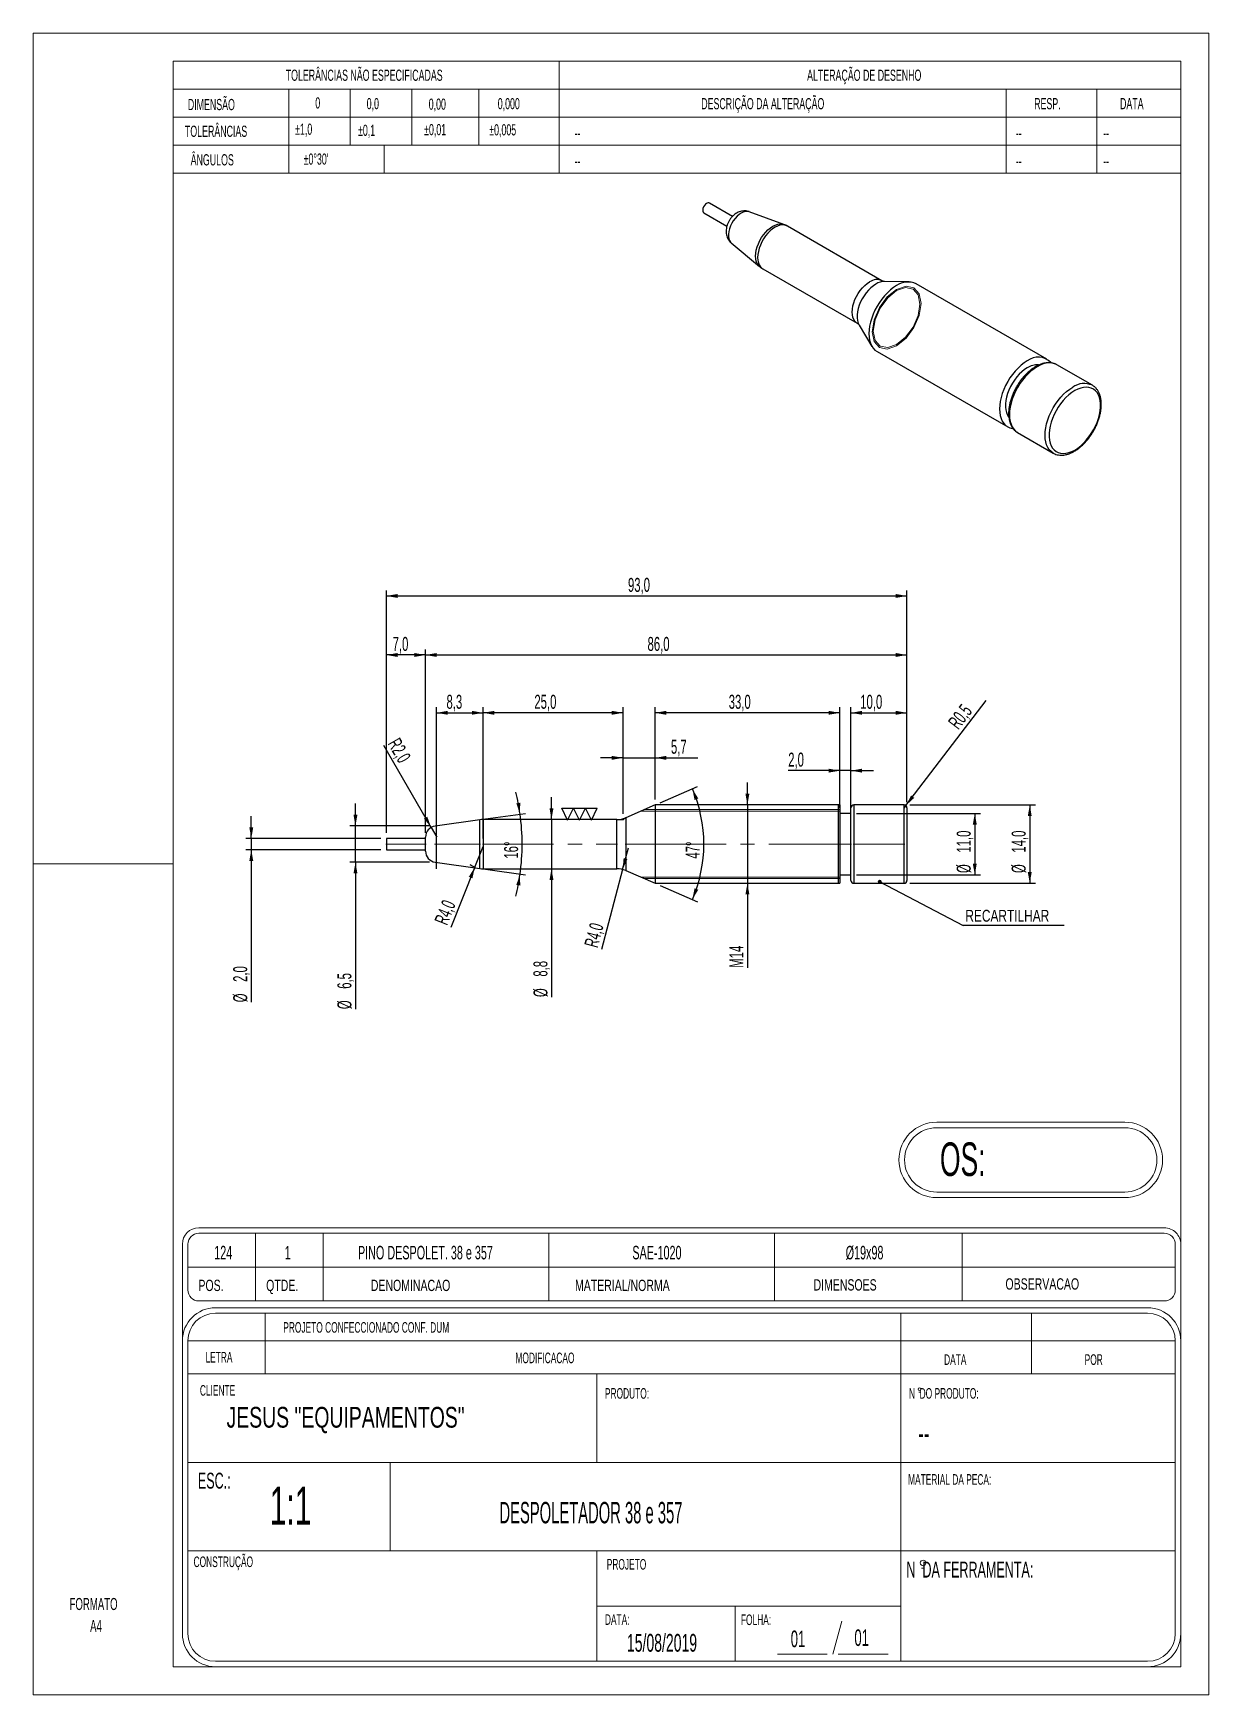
# Model space of a CAD drawing. Header units: millimetres. Extents: x 0 to 210, y 0 to 297.
import ezdxf

# ---------------------------------------------------------------- set-up
doc = ezdxf.new("R2010")
doc.units = ezdxf.units.MM
doc.header["$PDSIZE"] = -1
doc.linetypes.add('CENTERX2', pattern=[20.32, 12.7, -2.54, 2.54, -2.54])
doc.layers.add('COTAS', color=7, linetype='Continuous')
doc.styles.add('SLDTEXTSTYLE0', font='TXT', dxfattribs={"width": 0.595745})
doc.styles.add('SLDTEXTSTYLE1', font='TXT', dxfattribs={"width": 0.589474})
doc.styles.add('SLDTEXTSTYLE2', font='TXT', dxfattribs={"width": 0.515789})
doc.styles.add('SLDTEXTSTYLE3', font='TXT', dxfattribs={"width": 0.7})
doc.styles.add('SLDTEXTSTYLE4', font='TXT', dxfattribs={"width": 0.695035})
doc.styles.add('SLDTEXTSTYLE5', font='TXT', dxfattribs={"width": 0.605})
doc.styles.add('SLDTEXTSTYLE6', font='TXT', dxfattribs={"width": 0.75})
doc.dimstyles.new('SLDDIMSTYLE0', dxfattribs={"dimtxt": 2.5, "dimasz": 2, "dimexe": 0, "dimexo": 0.0625, "dimtad": 1, "dimdec": 1, "dimrnd": 1e-09, "dimzin": 12, "dimdsep": 46, "dimtxsty": 'SLDTEXTSTYLE5', "dimsah": 1, "dimcen": 0.09, "dimadec": 0, "dimazin": 3, "dimtfac": 1, "dimtdec": 3, "dimtofl": 0, "dimtmove": 0, "dimatfit": 3, "dimfxl": 0, "dimfrac": 2, "dimtolj": 1, "dimtzin": 12, "dimarcsym": 0})
doc.dimstyles.new('SLDDIMSTYLE1', dxfattribs={"dimtxt": 2.5, "dimasz": 2, "dimexe": 0, "dimexo": 0.0625, "dimtad": 1, "dimdec": 1, "dimrnd": 1e-09, "dimzin": 12, "dimdsep": 46, "dimtxsty": 'SLDTEXTSTYLE5', "dimsah": 1, "dimcen": 0.09, "dimadec": 0, "dimazin": 3, "dimtfac": 1, "dimtdec": 3, "dimtmove": 0, "dimatfit": 0, "dimfxl": 0, "dimfrac": 2, "dimtolj": 1, "dimtzin": 12, "dimarcsym": 0})
doc.dimstyles.new('SLDDIMSTYLE2', dxfattribs={"dimtxt": 2.5, "dimasz": 2, "dimexe": 0, "dimexo": 0.0625, "dimtad": 1, "dimdec": 4, "dimzin": 12, "dimdsep": 46, "dimtxsty": 'SLDTEXTSTYLE5', "dimsah": 1, "dimcen": 0.09, "dimadec": 0, "dimazin": 3, "dimtfac": 1, "dimtdec": 3, "dimtofl": 0, "dimtmove": 0, "dimatfit": 3, "dimfxl": 0, "dimfrac": 2, "dimtolj": 1, "dimtzin": 12, "dimarcsym": 0})
doc.dimstyles.new('SLDDIMSTYLE3', dxfattribs={"dimtxt": 2.5, "dimasz": 2, "dimexe": 0, "dimexo": 0.0625, "dimtad": 1, "dimdec": 1, "dimrnd": 1e-09, "dimzin": 12, "dimdsep": 46, "dimtxsty": 'SLDTEXTSTYLE5', "dimsah": 1, "dimcen": 0, "dimadec": 0, "dimazin": 3, "dimtfac": 1, "dimtdec": 3, "dimtofl": 0, "dimtmove": 0, "dimatfit": 3, "dimfxl": 0, "dimfrac": 2, "dimtolj": 1, "dimtzin": 12, "dimarcsym": 0})
doc.dimstyles.new('SLDDIMSTYLE4', dxfattribs={"dimtxt": 2.5, "dimasz": 2, "dimexe": 0, "dimexo": 0.0625, "dimtad": 1, "dimdec": 4, "dimzin": 12, "dimdsep": 46, "dimtxsty": 'SLDTEXTSTYLE5', "dimsah": 1, "dimcen": 0.09, "dimadec": 0, "dimazin": 3, "dimtfac": 1, "dimtdec": 3, "dimtofl": 0, "dimtmove": 0, "dimatfit": 3, "dimfxl": 0, "dimfrac": 2, "dimtolj": 1, "dimtzin": 12, "dimarcsym": 0})
doc.dimstyles.new('SLDDIMSTYLE5', dxfattribs={"dimtxt": 2.5, "dimasz": 2, "dimexe": 0, "dimexo": 0.0625, "dimtad": 1, "dimdec": 1, "dimrnd": 1e-09, "dimzin": 12, "dimdsep": 46, "dimtxsty": 'SLDTEXTSTYLE5', "dimsah": 1, "dimcen": 0, "dimadec": 0, "dimazin": 3, "dimtfac": 1, "dimtdec": 3, "dimtofl": 0, "dimtmove": 1, "dimatfit": 3, "dimfxl": 0, "dimfrac": 2, "dimtolj": 1, "dimtzin": 12, "dimarcsym": 0})
doc.dimstyles.new('SLDDIMSTYLE6', dxfattribs={"dimtxt": 2.5, "dimasz": 2, "dimexe": 0, "dimexo": 0.0625, "dimtad": 1, "dimdec": 1, "dimrnd": 1e-09, "dimdsep": 46, "dimtxsty": 'SLDTEXTSTYLE5', "dimsah": 1, "dimcen": 0, "dimadec": 0, "dimazin": 2, "dimtfac": 1, "dimtdec": 3, "dimtofl": 0, "dimtmove": 0, "dimatfit": 3, "dimfxl": 0, "dimfrac": 2, "dimtolj": 1, "dimtzin": 12, "dimarcsym": 0})
doc.dimstyles.new('SLDDIMSTYLE7', dxfattribs={"dimtxt": 0.18, "dimasz": 0.7, "dimexe": 0, "dimexo": 0.0625, "dimgap": 0, "dimtad": 0, "dimtih": 1, "dimtoh": 1, "dimdec": 0, "dimrnd": 1e-09, "dimzin": 0, "dimdsep": 46, "dimtxsty": 'Standard', "dimblk1": 'DOT', "dimblk2": 'DOT', "dimsah": 1, "dimcen": 0.09, "dimadec": 0, "dimazin": 0, "dimtfac": 0.7, "dimtdec": 0, "dimtofl": 0, "dimtmove": 0, "dimatfit": 3, "dimldrblk": 'DOT', "dimfxl": 0, "dimfrac": 2, "dimtolj": 1, "dimtzin": 0, "dimarcsym": 0})

msp = doc.modelspace()

# ---------------------------------------------------------------- texts
at = {"color": 7, "linetype": 'Continuous', "lineweight": 0}
for s, insert, char_height, attachment_point, style in [('TOLERÂNCIAS NÃO ESPECIFICADAS', (59.12671, 290.85024), 2, 2, 'SLDTEXTSTYLE1'), ('ALTERAÇÃO DE DESENHO', (148.46353, 290.85024), 2, 2, 'SLDTEXTSTYLE1'), ('DIMENSÃO', (27.62484, 285.60824), 2, 1, 'SLDTEXTSTYLE1'), ('0', (50.39604, 285.89424), 2, 1, 'SLDTEXTSTYLE1'), ('0,0', (59.57833, 285.76554), 2, 1, 'SLDTEXTSTYLE1'), ('0,00', (70.65924, 285.67824), 2, 1, 'SLDTEXTSTYLE1'), ('0,000', (82.99004, 285.76554), 2, 1, 'SLDTEXTSTYLE1'), ('DESCRIÇÃO DA ALTERAÇÃO', (119.34442, 285.76554), 2, 1, 'SLDTEXTSTYLE1'), ('RESP.', (178.81999, 285.76554), 2, 1, 'SLDTEXTSTYLE1'), ('DATA', (194.16106, 285.76554), 2, 1, 'SLDTEXTSTYLE1'), ('TOLERÂNCIAS', (27.1079, 280.83414), 2, 1, 'SLDTEXTSTYLE1'), ('±1,0', (46.79368, 281.20124), 2, 1, 'SLDTEXTSTYLE1'), ('±0,1', (58.03206, 281.00414), 2, 1, 'SLDTEXTSTYLE1'), ('±0,01', (69.83784, 281.12434), 2, 1, 'SLDTEXTSTYLE1'), ('±0,005', (81.46834, 281.09134), 2, 1, 'SLDTEXTSTYLE1'), ('--', (96.69161, 280.48887), 2, 1, 'SLDTEXTSTYLE1'), ('--', (175.53743, 280.48887), 2, 1, 'SLDTEXTSTYLE1'), ('--', (191.14314, 280.48887), 2, 1, 'SLDTEXTSTYLE1'), ('ÂNGULOS', (28.12974, 275.72876), 2, 1, 'SLDTEXTSTYLE1'), ("±0°30'", (48.31746, 275.86236), 2, 1, 'SLDTEXTSTYLE1'), ('--', (96.69161, 275.48887), 2, 1, 'SLDTEXTSTYLE1'), ('--', (175.53743, 275.48887), 2, 1, 'SLDTEXTSTYLE1'), ('--', (191.14314, 275.48887), 2, 1, 'SLDTEXTSTYLE1'), ('OS:', (161.98812, 99.08933), 6, 1, 'SLDTEXTSTYLE1'), ('124', (33.94616, 80.60165), 2.4192, 2, 'SLDTEXTSTYLE0'), ('1', (45.47792, 80.60165), 2.4192, 2, 'SLDTEXTSTYLE0'), ('PINO DESPOLET. 38 e 357', (70.06778, 80.60165), 2.4192, 2, 'SLDTEXTSTYLE0'), ('SAE-1020', (111.42959, 80.60165), 2.4192, 2, 'SLDTEXTSTYLE0'), ('Ø19x98', (148.51945, 80.60165), 2.4192, 2, 'SLDTEXTSTYLE0'), ('POS.', (29.51699, 74.54333), 2.022331, 1, 'SLDTEXTSTYLE4'), ('QTDE.', (41.61299, 74.54333), 2.022331, 1, 'SLDTEXTSTYLE4'), ('DENOMINACAO', (60.3149, 74.54333), 2.0223311, 1, 'SLDTEXTSTYLE4'), ('MATERIAL/NORMA', (96.79426, 74.54334), 2.0223311, 1, 'SLDTEXTSTYLE4'), ('DIMENSOES', (139.40212, 74.63446), 2.02233, 1, 'SLDTEXTSTYLE4'), ('OBSERVACAO', (173.69127, 74.79889), 2.02233, 1, 'SLDTEXTSTYLE4'), ('PROJETO CONFECCIONADO CONF. DUM', (44.67416, 66.97374), 1.896048, 1, 'SLDTEXTSTYLE1'), ('LETRA', (30.77838, 61.63475), 1.896048, 1, 'SLDTEXTSTYLE1'), ('MODIFICACAO', (86.15034, 61.52222), 1.896048, 1, 'SLDTEXTSTYLE1'), ('DATA', (162.72781, 61.21151), 1.896048, 1, 'SLDTEXTSTYLE1'), ('POR', (187.84039, 61.21151), 1.896048, 1, 'SLDTEXTSTYLE1'), ('CLIENTE', (29.77874, 55.7153), 1.896048, 1, 'SLDTEXTSTYLE1'), ('PRODUTO:', (102.13596, 55.17636), 1.896048, 1, 'SLDTEXTSTYLE1'), ('N  DO PRODUTO:', (156.44983, 55.17636), 1.896048, 1, 'SLDTEXTSTYLE1'), ('JESUS "EQUIPAMENTOS"', (34.54039, 51.80972), 3.7041667, 1, 'SLDTEXTSTYLE3'), ('--', (158.12723, 49.27813), 4.266108, 1, 'SLDTEXTSTYLE2'), ('ESC.:', (29.41824, 40.04823), 2.844072, 1, 'SLDTEXTSTYLE1'), ('MATERIAL DA PECA:', (156.29924, 39.79584), 1.896048, 1, 'SLDTEXTSTYLE1'), ('1:1', (42.23356, 37.56256), 6.825773, 1, 'SLDTEXTSTYLE1'), ('DESPOLETADOR 38 e 357', (83.30348, 34.8273), 3.8224328, 1, 'SLDTEXTSTYLE2'), ('CONSTRUÇÃO', (28.6523, 25.07711), 1.896048, 1, 'SLDTEXTSTYLE1'), ('PROJETO', (102.46927, 24.62591), 1.896048, 1, 'SLDTEXTSTYLE1'), ('N  DA FERRAMENTA:', (155.99886, 24.15589), 2.844072, 1, 'SLDTEXTSTYLE1'), ('DATA:', (102.13481, 14.74663), 1.896048, 1, 'SLDTEXTSTYLE1'), ('FOLHA:', (126.4285, 14.71249), 1.896048, 1, 'SLDTEXTSTYLE1'), ('01', (146.70517, 12.04169), 2.962575, 1, 'SLDTEXTSTYLE1'), ('15/08/2019', (106.07251, 11.23206), 3.175, 1, 'SLDTEXTSTYLE1'), ('01', (135.33393, 11.83327), 2.962575, 1, 'SLDTEXTSTYLE1')]:
    msp.add_mtext(s, dxfattribs=dict(at, insert=insert, char_height=char_height, attachment_point=attachment_point, style=style))

# ---------------------------------------------------------------- blocks, each defined once
blk = doc.blocks.new('SW_NOTE_0')
at = {"color": 0, "linetype": 'Continuous', "lineweight": 18, "insert": (0, 2.77), "char_height": 2.152, "attachment_point": 1, "style": 'SLDTEXTSTYLE0'}
blk.add_mtext('FORMATO', dxfattribs=at)
blk = doc.blocks.new('SW_NOTE_0_1')
at = {"color": 0, "linetype": 'Continuous', "lineweight": 18, "insert": (0, 2.77), "char_height": 2.152, "attachment_point": 1, "style": 'SLDTEXTSTYLE0'}
blk.add_mtext('A4', dxfattribs=at)
blk = doc.blocks.new('Bloco2')
at = {"color": 7, "linetype": 'Continuous', "lineweight": 18}
for p, q in [((210.04, 297.06), (0.04, 297.06)), ((0.04, 297.06), (0.04, 0.06)), ((210.04, 0.06), (210.04, 297.06)), ((205.04, 292.06), (25.04, 292.06)), ((25.04, 292.06), (25.04, 5.06)), ((205.04, 5.06), (205.04, 292.06)), ((0.04, 148.56), (25.04, 148.56)), ((25.04, 5.06), (205.04, 5.06)), ((0.04, 0.06), (210.04, 0.06))]:
    blk.add_line(p, q, dxfattribs=at)
for name, p in [('SW_NOTE_0', (6.53, 14.59)), ('SW_NOTE_0_1', (10.2, 10.66))]:
    blk.add_blockref(name, p, dxfattribs=at)
blk = doc.blocks.new('_D')
at = {"layer": 'COTAS'}
for p, q in [((80.37, 157.81), (80.37, 176.88)), ((105.37, 175.88), (80.37, 175.88)), ((105.37, 157.81), (105.37, 176.88))]:
    blk.add_line(p, q, dxfattribs=at)
for points in [[(80.37, 175.88), (82.37, 175.53), (82.37, 176.23)], [(105.37, 175.88), (103.37, 176.23), (103.37, 175.53)]]:
    blk.add_solid(points, dxfattribs=at)
at = {"layer": 'COTAS', "insert": (89.53, 179.1), "char_height": 2.5, "attachment_point": 1, "style": 'SLDTEXTSTYLE5'}
blk.add_mtext('25,0', dxfattribs=at)
blk = doc.blocks.new('_D_1')
at = {"layer": 'COTAS'}
for p, q in [((105.37, 167.83), (101.37, 167.83)), ((105.37, 157.81), (105.37, 168.83)), ((105.37, 167.83), (111.09, 167.83)), ((111.09, 160.41), (111.09, 168.83)), ((111.09, 167.83), (118.71, 167.83))]:
    blk.add_line(p, q, dxfattribs=at)
for points in [[(105.37, 167.83), (103.37, 168.18), (103.37, 167.48)], [(111.09, 167.83), (113.09, 167.48), (113.09, 168.18)]]:
    blk.add_solid(points, dxfattribs=at)
at = {"layer": 'COTAS', "insert": (113.93, 171.06), "char_height": 2.5, "attachment_point": 1, "style": 'SLDTEXTSTYLE5'}
blk.add_mtext('5,7', dxfattribs=at)
blk = doc.blocks.new('_D_2')
at = {"layer": 'COTAS'}
for p, q in [((72.07, 153.41), (72.07, 176.88)), ((72.07, 175.88), (80.37, 175.88)), ((80.37, 153.41), (80.37, 176.88))]:
    blk.add_line(p, q, dxfattribs=at)
for points in [[(72.07, 175.88), (74.07, 175.53), (74.07, 176.23)], [(80.37, 175.88), (78.37, 176.23), (78.37, 175.53)]]:
    blk.add_solid(points, dxfattribs=at)
at = {"layer": 'COTAS', "insert": (73.83, 179.1), "char_height": 2.5, "attachment_point": 1, "style": 'SLDTEXTSTYLE5'}
blk.add_mtext('8,3', dxfattribs=at)
blk = doc.blocks.new('_D_3')
at = {"layer": 'COTAS'}
for p, q in [((147.09, 157.91), (169.21, 157.91)), ((168.21, 157.91), (168.21, 146.91)), ((147.09, 146.91), (169.21, 146.91))]:
    blk.add_line(p, q, dxfattribs=at)
for points in [[(168.21, 157.91), (167.86, 155.91), (168.56, 155.91)], [(168.21, 146.91), (168.56, 148.91), (167.86, 148.91)]]:
    blk.add_solid(points, dxfattribs=at)
at = {"layer": 'COTAS', "char_height": 2.5, "attachment_point": 1, "rotation": 90, "style": 'SLDTEXTSTYLE5'}
for s, insert in [('11,0', (164.98, 150.89)), ('%%c', (164.98, 147.24))]:
    blk.add_mtext(s, dxfattribs=dict(at, insert=insert))
blk = doc.blocks.new('_D_4')
at = {"layer": 'COTAS'}
for p, q in [((156.59, 159.41), (179.03, 159.41)), ((178.03, 159.41), (178.03, 145.41)), ((156.59, 145.41), (179.03, 145.41))]:
    blk.add_line(p, q, dxfattribs=at)
for points in [[(178.03, 159.41), (177.68, 157.41), (178.38, 157.41)], [(178.03, 145.41), (178.38, 147.41), (177.68, 147.41)]]:
    blk.add_solid(points, dxfattribs=at)
at = {"layer": 'COTAS', "char_height": 2.5, "attachment_point": 1, "rotation": 90, "style": 'SLDTEXTSTYLE5'}
for s, insert in [('14,0', (174.8, 150.89)), ('%%c', (174.8, 147.24))]:
    blk.add_mtext(s, dxfattribs=dict(at, insert=insert))
blk = doc.blocks.new('_D_5')
at = {"layer": 'COTAS'}
for p, q in [((127.59, 159.41), (127.59, 163.41)), ((127.59, 159.41), (127.59, 145.41)), ((127.59, 145.41), (127.59, 130.31))]:
    blk.add_line(p, q, dxfattribs=at)
for points in [[(127.59, 159.41), (127.94, 161.41), (127.24, 161.41)], [(127.59, 145.41), (127.24, 143.41), (127.94, 143.41)]]:
    blk.add_solid(points, dxfattribs=at)
at = {"layer": 'COTAS', "insert": (124.37, 130.31), "char_height": 2.5, "attachment_point": 1, "rotation": 90, "style": 'SLDTEXTSTYLE5'}
blk.add_mtext('M14', dxfattribs=at)
blk = doc.blocks.new('_D_6')
at = {"layer": 'COTAS'}
for p, q in [((92.59, 156.81), (92.59, 160.81)), ((92.59, 156.81), (92.59, 148.01)), ((92.59, 148.01), (92.59, 125.07))]:
    blk.add_line(p, q, dxfattribs=at)
for points in [[(92.59, 156.81), (92.94, 158.81), (92.24, 158.81)], [(92.59, 148.01), (92.24, 146.01), (92.94, 146.01)]]:
    blk.add_solid(points, dxfattribs=at)
at = {"layer": 'COTAS', "char_height": 2.5, "attachment_point": 1, "rotation": 90, "style": 'SLDTEXTSTYLE5'}
for s, insert in [('8,8', (89.36, 128.72)), ('%%c', (89.37, 125.07))]:
    blk.add_mtext(s, dxfattribs=dict(at, insert=insert))
blk = doc.blocks.new('_D_7')
at = {"layer": 'COTAS'}
for p, q in [((57.57, 155.65), (57.57, 159.65)), ((70.81, 155.65), (56.57, 155.65)), ((57.57, 149.16), (57.57, 155.65)), ((70.81, 149.16), (56.57, 149.16)), ((57.57, 149.16), (57.57, 122.91))]:
    blk.add_line(p, q, dxfattribs=at)
for points in [[(57.57, 155.65), (57.92, 157.65), (57.22, 157.65)], [(57.57, 149.16), (57.22, 147.16), (57.92, 147.16)]]:
    blk.add_solid(points, dxfattribs=at)
at = {"layer": 'COTAS', "char_height": 2.5, "attachment_point": 1, "rotation": 90, "style": 'SLDTEXTSTYLE5'}
for s, insert in [('6,5', (54.34, 126.55)), ('%%c', (54.35, 122.91))]:
    blk.add_mtext(s, dxfattribs=dict(at, insert=insert))
blk = doc.blocks.new('_D_8')
at = {"layer": 'COTAS'}
for p, q in [((38.96, 153.41), (38.96, 157.41)), ((62.09, 153.41), (37.96, 153.41)), ((38.96, 153.41), (38.96, 151.41)), ((62.09, 151.41), (37.96, 151.41)), ((38.96, 151.41), (38.96, 124.14))]:
    blk.add_line(p, q, dxfattribs=at)
for points in [[(38.96, 153.41), (39.31, 155.41), (38.61, 155.41)], [(38.96, 151.41), (38.61, 149.41), (39.31, 149.41)]]:
    blk.add_solid(points, dxfattribs=at)
at = {"layer": 'COTAS', "char_height": 2.5, "attachment_point": 1, "rotation": 90, "style": 'SLDTEXTSTYLE5'}
for s, insert in [('2,0', (35.73, 127.78)), ('%%c', (35.73, 124.14))]:
    blk.add_mtext(s, dxfattribs=dict(at, insert=insert))
blk = doc.blocks.new('_D_9')
at = {"layer": 'COTAS'}
for p, q in [((146.09, 159.91), (146.09, 176.88)), ((146.09, 175.88), (156.09, 175.88)), ((156.09, 159.91), (156.09, 176.88))]:
    blk.add_line(p, q, dxfattribs=at)
for points in [[(146.09, 175.88), (148.09, 175.53), (148.09, 176.23)], [(156.09, 175.88), (154.09, 176.23), (154.09, 175.53)]]:
    blk.add_solid(points, dxfattribs=at)
at = {"layer": 'COTAS', "insert": (147.75, 179.1), "char_height": 2.5, "attachment_point": 1, "style": 'SLDTEXTSTYLE5'}
blk.add_mtext('10,0', dxfattribs=at)
blk = doc.blocks.new('_D_10')
at = {"layer": 'COTAS'}
for p, q in [((144.09, 158.91), (144.09, 166.54)), ((146.09, 158.91), (146.09, 166.54)), ((144.09, 165.54), (134.88, 165.54)), ((146.09, 165.54), (144.09, 165.54)), ((146.09, 165.54), (150.09, 165.54))]:
    blk.add_line(p, q, dxfattribs=at)
for points in [[(144.09, 165.54), (142.09, 165.89), (142.09, 165.19)], [(146.09, 165.54), (148.09, 165.19), (148.09, 165.89)]]:
    blk.add_solid(points, dxfattribs=at)
at = {"layer": 'COTAS', "insert": (134.88, 168.76), "char_height": 2.5, "attachment_point": 1, "style": 'SLDTEXTSTYLE5'}
blk.add_mtext('2,0', dxfattribs=at)
blk = doc.blocks.new('_D_11')
at = {"layer": 'COTAS'}
for p, q in [((111.09, 160.41), (111.09, 176.88)), ((144.09, 175.88), (111.09, 175.88)), ((144.09, 160.41), (144.09, 176.88))]:
    blk.add_line(p, q, dxfattribs=at)
for points in [[(111.09, 175.88), (113.09, 175.53), (113.09, 176.23)], [(144.09, 175.88), (142.09, 176.23), (142.09, 175.53)]]:
    blk.add_solid(points, dxfattribs=at)
at = {"layer": 'COTAS', "insert": (124.25, 179.1), "char_height": 2.5, "attachment_point": 1, "style": 'SLDTEXTSTYLE5'}
blk.add_mtext('33,0', dxfattribs=at)
blk = doc.blocks.new('_D_12')
at = {"layer": 'COTAS'}
for p, q in [((112.01, 159.8), (118.68, 162.69)), ((112.01, 145.01), (118.68, 142.12))]:
    blk.add_line(p, q, dxfattribs=at)
blk.add_arc((94.94, 152.41), 24.87, 336.5713, 23.4287, dxfattribs=at)
for points in [[(117.76, 162.3), (118.15, 160.3), (118.81, 160.56)], [(117.76, 142.52), (118.81, 144.26), (118.15, 144.51)]]:
    blk.add_solid(points, dxfattribs=at)
at = {"layer": 'COTAS', "insert": (116.59, 149.81), "char_height": 2.5, "attachment_point": 1, "rotation": 90, "style": 'SLDTEXTSTYLE5'}
blk.add_mtext('47°', dxfattribs=at)
blk = doc.blocks.new('_D_13')
at = {"layer": 'COTAS'}
for p, q in [((70.09, 154.67), (70.09, 187.22)), ((156.09, 159.91), (156.09, 187.22)), ((70.09, 186.22), (156.09, 186.22))]:
    blk.add_line(p, q, dxfattribs=at)
for points in [[(70.09, 186.22), (72.09, 185.87), (72.09, 186.57)], [(156.09, 186.22), (154.09, 186.57), (154.09, 185.87)]]:
    blk.add_solid(points, dxfattribs=at)
at = {"layer": 'COTAS', "insert": (109.75, 189.44), "char_height": 2.5, "attachment_point": 1, "style": 'SLDTEXTSTYLE5'}
blk.add_mtext('86,0', dxfattribs=at)
blk = doc.blocks.new('_D_14')
at = {"layer": 'COTAS'}
for q in [(62.65, 170.02), (72.09, 153.67)]:
    blk.add_line((71.09, 155.4), q, dxfattribs=at)
blk.add_solid([(71.09, 155.4), (70.4, 157.31), (69.79, 156.96)], dxfattribs=at)
at = {"layer": 'COTAS', "insert": (65.43, 171.63), "char_height": 2.5, "attachment_point": 1, "rotation": 300, "style": 'SLDTEXTSTYLE5'}
blk.add_mtext('R2,0', dxfattribs=at)
blk = doc.blocks.new('_D_15')
at = {"layer": 'COTAS'}
for p, q in [((80.81, 156.91), (87.97, 157.91)), ((80.81, 147.91), (87.97, 146.9))]:
    blk.add_line(p, q, dxfattribs=at)
for start, end in [(7.9696, 13.8858), (352.0304, 7.9696), (346.1142, 352.0304)]:
    blk.add_arc((48.66, 152.41), 38.69, start, end, dxfattribs=at)
for points in [[(86.98, 157.77), (87, 159.8), (86.31, 159.69)], [(86.98, 147.04), (86.31, 145.13), (87, 145.01)]]:
    blk.add_solid(points, dxfattribs=at)
at = {"layer": 'COTAS', "insert": (84.13, 149.81), "char_height": 2.5, "attachment_point": 1, "rotation": 90, "style": 'SLDTEXTSTYLE5'}
blk.add_mtext('16°', dxfattribs=at)
blk = doc.blocks.new('_D_16')
at = {"layer": 'COTAS'}
for p, q in [((63.09, 154.41), (63.09, 187.22)), ((70.09, 154.41), (70.09, 187.22)), ((70.09, 186.22), (63.09, 186.22))]:
    blk.add_line(p, q, dxfattribs=at)
for points in [[(63.09, 186.22), (65.09, 185.87), (65.09, 186.57)], [(70.09, 186.22), (68.09, 186.57), (68.09, 185.87)]]:
    blk.add_solid(points, dxfattribs=at)
at = {"layer": 'COTAS', "insert": (64.21, 189.44), "char_height": 2.5, "attachment_point": 1, "style": 'SLDTEXTSTYLE5'}
blk.add_mtext('7,0', dxfattribs=at)
blk = doc.blocks.new('_D_17')
at = {"layer": 'COTAS'}
for q in [(80.37, 152.01), (74.58, 137.49)]:
    blk.add_line((78.89, 148.29), q, dxfattribs=at)
blk.add_arc((80.37, 152.01), 4, 234.2015, 247.9941, dxfattribs=at)
blk.add_solid([(78.89, 148.29), (77.82, 146.56), (78.47, 146.3)], dxfattribs=at)
at = {"layer": 'COTAS', "insert": (71.61, 138.68), "char_height": 2.5, "attachment_point": 1, "rotation": 68.2378, "style": 'SLDTEXTSTYLE5'}
blk.add_mtext('R4,0', dxfattribs=at)
blk = doc.blocks.new('_D_18')
at = {"layer": 'COTAS'}
for q in [(106.32, 151.74), (101.53, 133.55)]:
    blk.add_line((105.3, 147.87), q, dxfattribs=at)
blk.add_solid([(105.3, 147.87), (106.15, 149.71), (105.47, 149.89)], dxfattribs=at)
at = {"layer": 'COTAS', "insert": (98.41, 134.39), "char_height": 2.5, "attachment_point": 1, "rotation": 75, "style": 'SLDTEXTSTYLE5'}
blk.add_mtext('R4,0', dxfattribs=at)
blk = doc.blocks.new('_D_19')
at = {"layer": 'COTAS'}
for q in [(170.25, 178.06), (155.59, 158.91)]:
    blk.add_line((155.9, 159.3), q, dxfattribs=at)
blk.add_solid([(155.9, 159.3), (157.39, 160.68), (156.83, 161.1)], dxfattribs=at)
at = {"layer": 'COTAS', "insert": (163.29, 174.26), "char_height": 2.5, "attachment_point": 1, "rotation": 52.5726, "style": 'SLDTEXTSTYLE5'}
blk.add_mtext('R0,5', dxfattribs=at)
blk = doc.blocks.new('_D_20')
at = {"layer": 'COTAS'}
for p, q in [((63.09, 154.41), (63.09, 197.77)), ((63.09, 196.77), (156.09, 196.77)), ((156.09, 159.91), (156.09, 197.77))]:
    blk.add_line(p, q, dxfattribs=at)
for points in [[(63.09, 196.77), (65.09, 196.42), (65.09, 197.12)], [(156.09, 196.77), (154.09, 197.12), (154.09, 196.42)]]:
    blk.add_solid(points, dxfattribs=at)
at = {"layer": 'COTAS', "insert": (106.25, 200), "char_height": 2.5, "attachment_point": 1, "style": 'SLDTEXTSTYLE5'}
blk.add_mtext('93,0', dxfattribs=at)
blk = doc.blocks.new('SW_NOTE_0_2')
at = {"layer": 'COTAS', "color": 0}
blk.add_line((18.07, 0), (0, 0), dxfattribs=at)
at = {"layer": 'COTAS', "color": 0, "insert": (0.41, 2.79), "char_height": 2.1167, "attachment_point": 1, "style": 'SLDTEXTSTYLE6'}
blk.add_mtext('RECARTILHAR', dxfattribs=at)
blk = doc.blocks.new('_Dot')
at = {"color": 0, "linetype": 'ByBlock', "lineweight": -2}
blk.add_line((-0.5, 0), (-1, 0), dxfattribs=at)
at = {"color": 0, "linetype": 'ByBlock', "const_width": 0.5}
blk.add_lwpolyline([(-0.25, 0, 1), (0.25, 0, 1)], format="xyb", close=True, dxfattribs=at)
blk = doc.blocks.new('SW_SFSYMBOL_0')
at = {"layer": 'COTAS', "color": 0}
for p, q in [((-2.12, 0), (-3.17, 2.12)), ((-3.17, 2.12), (-1.06, 2.12)), ((-2.12, 0), (-1.06, 2.12)), ((0, 0), (-1.06, 2.12)), ((-1.06, 2.12), (1.06, 2.12)), ((0, 0), (1.06, 2.12)), ((2.12, 0), (1.06, 2.12)), ((1.06, 2.12), (3.17, 2.12)), ((2.12, 0), (3.17, 2.12))]:
    blk.add_line(p, q, dxfattribs=at)

# ---------------------------------------------------------------- dimensions: what is measured, and where the dimension line sits
at = {"layer": 'COTAS'}
for base, p1, p2, dimstyle, picture, middle in [((156.09216, 196.77385), (63.09216, 153.40613), (156.09216, 158.90613), 'SLDDIMSTYLE0', '_D_20', (109.59216, 196.77385)), ((63.09216, 186.2179), (70.09216, 153.40613), (63.09216, 153.40613), 'SLDDIMSTYLE0', '_D_16', (66.59216, 186.2179)), ((156.09216, 186.2179), (70.09216, 153.66662), (156.09216, 158.90613), 'SLDDIMSTYLE0', '_D_13', (113.09216, 186.2179)), ((80.3708, 175.88213), (72.0708, 152.40613), (80.3708, 152.40613), 'SLDDIMSTYLE0', '_D_2', (76.2208, 175.88213)), ((80.3708, 175.88213), (105.3708, 156.80613), (80.3708, 156.80613), 'SLDDIMSTYLE0', '_D', (92.8708, 175.88213)), ((111.09216, 175.88213), (144.09216, 159.40613), (111.09216, 159.40613), 'SLDDIMSTYLE0', '_D_11', (127.59216, 175.88213)), ((156.09216, 175.88213), (146.09216, 158.90613), (156.09216, 158.90613), 'SLDDIMSTYLE0', '_D_9', (151.09216, 175.88213)), ((111.09216, 167.83412), (105.3708, 156.80613), (111.09216, 159.40613), 'SLDDIMSTYLE1', '_D_1', (116.32048, 167.83412)), ((144.09216, 165.53795), (146.09216, 157.90613), (144.09216, 157.90613), 'SLDDIMSTYLE1', '_D_10', (137.26825, 165.53795))]:
    dim = msp.add_linear_dim(base=base, p1=p1, p2=p2, dimstyle=dimstyle, dxfattribs=at)
    dim.commit()
    dim.dimension.update_dxf_attribs({"geometry": picture, "text_midpoint": middle, "dimtype": 160})
for center, mpoint, dimstyle, picture, middle in [((155.59216, 158.90613), (155.89604, 159.30319), 'SLDDIMSTYLE6', '_D_19', (168.10454, 175.25544)), ((72.09216, 153.66662), (71.09216, 155.39867), 'SLDDIMSTYLE3', '_D_14', (64.40296, 166.98474)), ((80.3708, 152.00613), (78.88778, 148.2912), 'SLDDIMSTYLE3', '_D_17', (75.86611, 140.72201)), ((104.26276, 144.00613), (105.29803, 147.86983), 'SLDDIMSTYLE5', '_D_18', (102.34397, 136.84508))]:
    dim = msp.add_radius_dim(center=center, mpoint=mpoint, dimstyle=dimstyle, dxfattribs=at)
    dim.commit()
    dim.dimension.update_dxf_attribs({"geometry": picture, "text_midpoint": middle, "dimtype": 164})
for base, p1, p2, text, dimstyle, picture, middle in [((127.59216, 145.40613), (111.09216, 159.40613), (111.09216, 145.40613), 'M14', 'SLDDIMSTYLE1', '_D_5', (127.59216, 133.65015)), ((92.59067, 148.00613), (104.26276, 156.80613), (104.26276, 148.00613), '%%c<>', 'SLDDIMSTYLE1', '_D_6', (92.59067, 129.28074)), ((57.56831, 155.6473), (71.81486, 149.16495), (71.81486, 155.6473), '%%c<>', 'SLDDIMSTYLE1', '_D_7', (57.56831, 127.11756)), ((168.20657, 146.90613), (146.09216, 157.90613), (146.09216, 146.90613), '%%c<>', 'SLDDIMSTYLE0', '_D_3', (168.20657, 152.40613)), ((178.02574, 145.40613), (155.59216, 159.40613), (155.59216, 145.40613), '%%c<>', 'SLDDIMSTYLE0', '_D_4', (178.02574, 152.40613)), ((38.95745, 151.40613), (63.09216, 153.40613), (63.09216, 151.40613), '%%c<>', 'SLDDIMSTYLE1', '_D_8', (38.95745, 128.3458))]:
    dim = msp.add_linear_dim(base=base, p1=p1, p2=p2, angle=90, text=text, dimstyle=dimstyle, dxfattribs=at)
    dim.commit()
    dim.dimension.update_dxf_attribs({"geometry": picture, "text_midpoint": middle, "dimtype": 160})
for base, line1, line2, dimstyle, picture, middle in [((87.35465, 152.40613), ((71.81486, 149.16495), (79.81621, 148.04476)), ((79.81621, 156.76749), (71.81486, 155.6473)), 'SLDDIMSTYLE4', '_D_15', (87.35465, 152.40613)), ((119.81042, 152.40613), ((105.85319, 147.67635), (111.09216, 145.40613)), ((111.09216, 159.40613), (105.85319, 157.1359)), 'SLDDIMSTYLE2', '_D_12', (119.81042, 152.40613))]:
    dim = msp.add_angular_dim_2l(base=base, line1=line1, line2=line2, dimstyle=dimstyle, dxfattribs=at)
    dim.commit()
    dim.dimension.update_dxf_attribs({"geometry": picture, "text_midpoint": middle, "dimtype": 162})

# ---------------------------------------------------------------- linework, layer by layer
at = {"color": 7, "linetype": 'Continuous', "lineweight": 18}
for p, q in [((205.00794, 292.35543), (25.00794, 292.35543)), ((25.00794, 272.35543), (25.00794, 292.35543)), ((93.95204, 272.35543), (93.95204, 292.35543)), ((205.00794, 292.35543), (205.00794, 272.35543)), ((25.00794, 287.35543), (93.95204, 287.35543)), ((45.63844, 272.35543), (45.63844, 287.35543)), ((56.63844, 277.35543), (56.63844, 287.35543)), ((67.63844, 277.35543), (67.63844, 287.35543)), ((79.63844, 277.35543), (79.63844, 287.35543)), ((93.95204, 287.35543), (205.00794, 287.35543)), ((173.81951, 272.35543), (173.81951, 287.35543)), ((190.00794, 272.35543), (190.00794, 287.35543)), ((25.00794, 282.35543), (93.95204, 282.35543)), ((93.95204, 282.35543), (205.00794, 282.35543)), ((25.00794, 277.35543), (93.95204, 277.35543)), ((62.70264, 277.35543), (62.70264, 272.35543)), ((93.95204, 277.35543), (205.00794, 277.35543)), ((25.00794, 272.35543), (93.95204, 272.35543)), ((93.95204, 272.35543), (205.00794, 272.35543)), ((108.55024, 158.30463), (143.85319, 158.30463)), ((108.55024, 158.30463), (144.09216, 158.30463)), ((109.18139, 158.57813), (144.09216, 158.57813)), ((108.55024, 146.50763), (143.85319, 146.50763)), ((108.55024, 146.50763), (144.09216, 146.50763)), ((109.18139, 146.23413), (144.09216, 146.23413)), ((195.00717, 102.71309), (161.40935, 102.71309)), ((195.00717, 101.71309), (161.40935, 101.71309)), ((161.40935, 90.21309), (195.00717, 90.21309)), ((161.40935, 89.21309), (195.00717, 89.21309)), ((202.06794, 83.83044), (29.58794, 83.8304)), ((26.64794, 11.28058), (26.64794, 80.8904)), ((26.64794, 80.8904), (26.64794, 67.81444)), ((27.62794, 80.8904), (27.62794, 72.71444)), ((202.06794, 82.85044), (29.58794, 82.8504)), ((39.72394, 70.75441), (39.72394, 82.85041)), ((51.81994, 70.75441), (51.81994, 82.85041)), ((92.13994, 70.75442), (92.13994, 82.85042)), ((132.45994, 70.75442), (132.45994, 82.85042)), ((165.95839, 70.75443), (165.95839, 82.85043)), ((204.02794, 72.71444), (204.02794, 80.89044)), ((205.00794, 11.28055), (205.00794, 80.89044)), ((27.62794, 76.8024), (204.02794, 76.80244)), ((29.58794, 70.75444), (202.06794, 70.75444)), ((32.57309, 69.54455), (199.08279, 69.54455)), ((32.57309, 68.55703), (199.08279, 68.55703)), ((41.46083, 57.69426), (41.46083, 68.55703)), ((155.0262, 68.55703), (155.0262, 57.69426)), ((178.34477, 68.55703), (178.34477, 57.69426)), ((27.63547, 11.28058), (27.63547, 63.6194)), ((27.63547, 63.6194), (204.02042, 63.6194)), ((204.02042, 63.6194), (204.02042, 11.28058)), ((27.63547, 57.69426), (204.02042, 57.69426)), ((100.71232, 57.69426), (100.71232, 41.89386)), ((155.0262, 57.69426), (155.0262, 41.89386)), ((158.19654, 54.45452), (158.45718, 54.45452)), ((158.19654, 54.43102), (158.45718, 54.43102)), ((27.63547, 41.89386), (204.02042, 41.89386)), ((63.76782, 26.09346), (63.76782, 41.89386)), ((155.0262, 26.09346), (155.0262, 41.89386)), ((27.63547, 26.09346), (204.02042, 26.09346)), ((100.71232, 26.09346), (100.71232, 6.34296)), ((155.0262, 26.09346), (155.0262, 6.34296)), ((158.68618, 22.99671), (159.20428, 22.99671)), ((100.71232, 16.21821), (155.0262, 16.21821)), ((125.40045, 16.21821), (125.40045, 6.34296)), ((144.43345, 13.54098), (142.84581, 7.61583)), ((199.08279, 6.34296), (32.57309, 6.34296)), ((141.85829, 7.61583), (132.97056, 7.61583)), ((143.83334, 7.61583), (152.72106, 7.61583)), ((199.08279, 5.35543), (32.57309, 5.35543)), ((204.43785, 5.35543), (205.00794, 5.35543)), ((205.00794, 5.35543), (205.00794, 5.92553))]:
    msp.add_line(p, q, dxfattribs=at)
at = {"color": 7, "linetype": 'Continuous', "lineweight": 25}
for p, q in [((119.81128, 265.25525), (123.92506, 262.88041)), ((124.92454, 264.61277), (120.8112, 266.98735)), ((134.09081, 263.17772), (127.93116, 265.44651)), ((151.62307, 253.12591), (134.72891, 262.8787)), ((124.70617, 259.86006), (129.75122, 255.66052)), ((130.32926, 255.25747), (147.22343, 245.50468)), ((156.51109, 252.9174), (152.07403, 252.98362)), ((181.08661, 239.11911), (157.75208, 252.58985)), ((147.57217, 245.18531), (149.8484, 241.37603)), ((150.75265, 240.46516), (174.08717, 226.99443)), ((182.85437, 238.0986), (182.80003, 238.12902)), ((189.21833, 234.42477), (182.85437, 238.0986)), ((175.85494, 225.97392), (182.2189, 222.30008)), ((111.09216, 159.40613), (105.85318, 157.1359)), ((144.09216, 159.40613), (111.09216, 159.40613)), ((111.09216, 159.40613), (111.09216, 145.40613)), ((143.85319, 145.40613), (143.85319, 159.40613)), ((144.09216, 159.40613), (144.09216, 145.40613)), ((146.09216, 157.90613), (144.09216, 157.90613)), ((146.09216, 145.90613), (146.09216, 158.90613)), ((155.59216, 159.40613), (146.59216, 159.40613)), ((156.09216, 158.90613), (156.09216, 145.90613)), ((79.81621, 156.76749), (71.81486, 155.6473)), ((104.26276, 156.80613), (80.3708, 156.80613)), ((70.09216, 153.40613), (63.09216, 153.40613)), ((63.09216, 153.40613), (63.09216, 151.40613)), ((70.09216, 151.14563), (70.09216, 153.66662)), ((63.09216, 151.40613), (70.09216, 151.40613)), ((71.81486, 149.16495), (79.81621, 148.04476)), ((80.3708, 148.00613), (104.26276, 148.00613)), ((105.85318, 147.67635), (111.09216, 145.40613)), ((144.09216, 146.90613), (146.09216, 146.90613)), ((111.09216, 145.40613), (144.09216, 145.40613)), ((146.59216, 145.40613), (155.59216, 145.40613))]:
    msp.add_line(p, q, dxfattribs=at)
at = {"color": 8, "linetype": 'Continuous', "lineweight": 25}
for p, q in [((146.59216, 159.40613), (146.59216, 145.40613)), ((155.59216, 145.40613), (155.59216, 159.40613)), ((79.81621, 148.04476), (79.81621, 156.76749)), ((80.3708, 156.80613), (80.3708, 148.00613)), ((104.26276, 148.00613), (104.26276, 156.80613)), ((105.85318, 157.1359), (105.85318, 147.67635))]:
    msp.add_line(p, q, dxfattribs=at)
at = {"color": 7, "linetype": 'Continuous', "lineweight": 25, "flags": 128}
for points in [[(120.31124, 266.93784), (120.10282, 266.78124), (119.91291, 266.56601), (119.7584, 266.31126), (119.65301, 266.03963), (119.60611, 265.77526), (119.62186, 265.54163), (119.69887, 265.35951), (119.81128, 265.25525)], [(154.25237, 252.24329), (153.69817, 251.88742), (153.15094, 251.46415), (152.61757, 250.97879), (152.10475, 250.43746), (151.61894, 249.84695), (151.16625, 249.21471), (150.75237, 248.54867), (150.3825, 247.85721), (150.06129, 247.14903), (149.7928, 246.43304), (149.58038, 245.71823), (149.42672, 245.0136), (149.33374, 244.32801), (149.30262, 243.67008), (149.33374, 243.04808), (149.42672, 242.46984), (149.58038, 241.94262), (149.7928, 241.47306), (150.06129, 241.06707), (150.3825, 240.72974), (150.75237, 240.46533), (150.75265, 240.46516)], [(177.58689, 238.77256), (177.03269, 238.41669), (176.48547, 237.99341), (175.95209, 237.50806), (175.43927, 236.96672), (174.95347, 236.37622), (174.50077, 235.74397), (174.08689, 235.07793), (173.71702, 234.38648), (173.39582, 233.6783), (173.12732, 232.9623), (172.91491, 232.2475), (172.76124, 231.54287), (172.66827, 230.85727), (172.63714, 230.19934), (172.66827, 229.57734), (172.76124, 228.9991), (172.91491, 228.47189), (173.12732, 228.00233), (173.39582, 227.59633), (173.71702, 227.25901), (174.08689, 226.99459), (174.50077, 226.80641), (174.95347, 226.69683), (175.01593, 226.68831)], [(177.58689, 237.54774), (177.09946, 237.23094), (176.61971, 236.84831), (176.15522, 236.40589), (175.71331, 235.91064), (175.30094, 235.3704), (174.92463, 234.79366), (174.5903, 234.18953), (174.30322, 233.56754), (174.06794, 232.93749), (173.88815, 232.30932), (173.76669, 231.69294), (173.70548, 231.09807), (173.70548, 230.53409), (173.76669, 230.00989), (173.88815, 229.53374), (174.06794, 229.11316), (174.26282, 228.80659)], [(186.07217, 233.46584), (185.53859, 233.12192), (185.01222, 232.71087), (184.50018, 232.23826), (184.0094, 231.71048), (183.54652, 231.13466), (183.1178, 230.51859), (182.72902, 229.8706), (182.38546, 229.19945), (182.09175, 228.51423), (181.85187, 227.82419), (181.66907, 227.13867), (181.5458, 226.46694), (181.48375, 225.81809), (181.48375, 225.20088), (181.5458, 224.62366), (181.66907, 224.09425), (181.85187, 223.61979), (182.09175, 223.20671), (182.38546, 222.8606), (182.72902, 222.58612), (183.1178, 222.387), (183.54652, 222.26593), (184.0094, 222.22454), (184.50018, 222.2634), (185.01222, 222.38197), (185.53859, 222.57866), (186.07217, 222.85081), (186.60576, 223.19473), (187.13213, 223.60577), (187.64416, 224.07838), (188.13494, 224.60616), (188.59782, 225.18198), (189.02655, 225.79805), (189.41532, 226.44604), (189.75889, 227.11719), (190.05259, 227.80241), (190.29247, 228.49245), (190.47528, 229.17797), (190.59854, 229.8497), (190.66059, 230.49855), (190.66059, 231.11576), (190.59854, 231.69298), (190.47528, 232.22239), (190.29247, 232.69685), (190.05259, 233.10993), (189.75889, 233.45604), (189.41532, 233.73052), (189.02655, 233.92964), (188.59782, 234.05071), (188.13494, 234.0921), (187.64416, 234.05324), (187.13213, 233.93467), (186.60576, 233.73798), (186.07217, 233.46584)], [(189.21833, 234.42477), (189.21862, 234.4246), (189.28838, 234.38268)]]:
    msp.add_lwpolyline(points, dxfattribs=at)
at = {"color": 8, "linetype": 'Continuous', "lineweight": 25, "flags": 128}
for points in [[(127.93116, 265.44651), (127.88681, 265.4618), (127.56993, 265.51794), (127.22329, 265.49341), (126.85635, 265.38888), (126.47912, 265.20721), (126.1019, 264.95335), (125.73496, 264.63422), (125.38832, 264.25852), (125.07143, 263.83652), (124.79295, 263.37971), (124.56046, 262.90056), (124.3803, 262.41214), (124.25739, 261.92777), (124.19509, 261.46066), (124.19509, 261.02356), (124.25739, 260.62839), (124.3803, 260.28592), (124.56046, 260.0055), (124.70617, 259.86006)], [(129.7512, 255.66053), (129.54254, 255.87142), (129.33167, 256.19564), (129.1779, 256.58295), (129.08437, 257.02545), (129.05298, 257.51415), (129.08437, 258.03908), (129.1779, 258.58958), (129.33167, 259.15442), (129.54254, 259.72212), (129.80623, 260.2811), (130.11737, 260.82001), (130.46962, 261.32786), (130.85581, 261.79431), (131.26808, 262.20988), (131.69804, 262.56609), (132.13693, 262.85571), (132.57582, 263.07283), (133.00578, 263.21303), (133.41805, 263.27346), (133.80424, 263.25289), (134.08914, 263.17833)], [(134.72891, 262.8787), (134.56653, 262.95952), (134.21116, 263.06157), (133.82155, 263.08232), (133.40563, 263.02135), (132.97186, 262.87991), (132.52908, 262.66087), (132.0863, 262.36869), (131.65254, 262.00931), (131.23662, 261.59007), (130.84701, 261.11948), (130.49164, 260.60714), (130.17774, 260.06346), (129.91172, 259.49952), (129.69897, 258.92679), (129.54384, 258.35695), (129.44948, 257.80158), (129.41781, 257.27199), (129.44948, 256.77897), (129.54384, 256.33254), (129.69897, 255.9418), (129.91172, 255.61471), (130.17774, 255.35792), (130.32926, 255.25747)], [(147.2234, 245.5047), (147.07191, 245.60512), (146.80588, 245.86192), (146.59314, 246.18901), (146.43801, 246.57975), (146.34365, 247.02617), (146.31198, 247.5192), (146.34365, 248.04878), (146.43801, 248.60415), (146.59314, 249.174), (146.80588, 249.74672), (147.07191, 250.31066), (147.3858, 250.85434), (147.74117, 251.36669), (148.13078, 251.83728), (148.5467, 252.25652), (148.98047, 252.61589), (149.42325, 252.90807)], [(150.54785, 252.52813), (150.09245, 252.22926), (149.64553, 251.86402), (149.21541, 251.4392), (148.81012, 250.96272), (148.4372, 250.44347), (148.1036, 249.8911), (147.81553, 249.31591), (147.57836, 248.72862), (147.3965, 248.14016), (147.27335, 247.5615), (147.21119, 247.00342), (147.21119, 246.47631), (147.27335, 245.98999), (147.3965, 245.55351), (147.57217, 245.18531)], [(182.80003, 238.12902), (182.44077, 238.28662), (181.98808, 238.3962), (181.50227, 238.4258), (180.98945, 238.37504), (180.45608, 238.24458), (179.90885, 238.03604), (179.35465, 237.75205), (178.80046, 237.39618), (178.25323, 236.9729), (177.71986, 236.48755), (177.20704, 235.94621), (176.72123, 235.35571), (176.26854, 234.72346), (175.85465, 234.05742), (175.48479, 233.36597), (175.16358, 232.65779), (174.89509, 231.94179), (174.68267, 231.22699), (174.52901, 230.52236), (174.43603, 229.83676), (174.40491, 229.17883), (174.43603, 228.55683), (174.52901, 227.97859), (174.68267, 227.45138), (174.89509, 226.98182), (175.16358, 226.57583), (175.48479, 226.2385), (175.85465, 225.97408), (175.85494, 225.97392)], [(182.19947, 222.31142), (181.84875, 222.56466), (181.52755, 222.90199), (181.25905, 223.30798), (181.04663, 223.77754), (180.89297, 224.30475), (180.79999, 224.883), (180.76887, 225.50499), (180.79999, 226.16293), (180.89297, 226.84852), (181.04663, 227.55315), (181.25905, 228.26796), (181.52755, 228.98395), (181.84875, 229.69213), (182.21862, 230.38359), (182.6325, 231.04963), (183.08519, 231.68187), (183.571, 232.27238), (184.08382, 232.81371), (184.6172, 233.29906), (185.16442, 233.72234), (185.71862, 234.07821)]]:
    msp.add_lwpolyline(points, dxfattribs=at)
at = {"color": 7, "linetype": 'Continuous', "lineweight": 18, "flags": 128}
for points in [[(149.8881, 244.00807), (150.22031, 242.27124), (151.16637, 241.1824), (152.58223, 240.90729), (154.25237, 241.48781), (155.9225, 242.83558), (157.33837, 244.74542), (158.28442, 246.92655), (158.61663, 249.04694), (158.28442, 250.78376), (157.33837, 251.87261), (155.9225, 252.14772), (154.25237, 251.56719), (152.58223, 250.21942), (151.16637, 248.30959), (150.22031, 246.12846), (149.8881, 244.00807)], [(150.0815, 244.11971), (150.39898, 242.45985), (151.30312, 241.41925), (152.65624, 241.15634), (154.25237, 241.71114), (155.84849, 242.99918), (157.20162, 244.82438), (158.10575, 246.90887), (158.42323, 248.9353), (158.10575, 250.59516), (157.20162, 251.63575), (155.84849, 251.89867), (154.25237, 251.34387), (152.65624, 250.05582), (151.30312, 248.23062), (150.39898, 246.14614), (150.0815, 244.11971)], [(150.0815, 244.11971), (150.39898, 242.45985), (151.30312, 241.41925), (152.65624, 241.15634), (154.25237, 241.71114), (155.84849, 242.99918), (157.20162, 244.82438), (158.10575, 246.90887), (158.42323, 248.9353), (158.10575, 250.59516), (157.20162, 251.63575), (155.84849, 251.89867), (154.25237, 251.34387), (152.65624, 250.05582), (151.30312, 248.23062), (150.39898, 246.14614), (150.0815, 244.11971)]]:
    msp.add_lwpolyline(points, dxfattribs=at)
at = {"color": 7, "linetype": 'Continuous', "lineweight": 18}
for centre, radius in [((158.32691, 54.99144), 0.24688), ((158.32691, 54.96795), 0.24688), ((158.97401, 23.91843), 0.49376)]:
    msp.add_circle(centre, radius, dxfattribs=at)
at = {"color": 7, "linetype": 'Continuous', "lineweight": 25}
for centre, radius, start, end in [((120.60269, 266.54376), 0.49014, 64.824192, 126.486257), ((156.314, 249.26803), 3.61974, 66.5912806, 124.7191785), ((179.54082, 236.38389), 3.08603, 42.5924466, 129.2832028), ((179.36083, 234.7914), 3.27785, 85.4994413, 122.7647497), ((146.59216, 158.90613), 0.5, 90, 180), ((155.59216, 158.90613), 0.5, 0, 90), ((72.09216, 153.66662), 2, 97.9696104, 180), ((80.3708, 152.80613), 4, 90, 97.9696104), ((104.26276, 160.80613), 4, 270, 293.4286928), ((72.09216, 151.14563), 2, 180, 262.0303896), ((80.3708, 152.00613), 4, 262.0303896, 270), ((104.26276, 144.00613), 4, 66.5713072, 90), ((146.59216, 145.90613), 0.5, 180, 270), ((155.59216, 145.90613), 0.5, 270, 0)]:
    msp.add_arc(centre, radius, start, end, dxfattribs=at)
at = {"color": 8, "linetype": 'Continuous', "lineweight": 25}
for centre, radius, start, end in [((150.7096, 251.13287), 2.19227, 65.3405314, 125.927958), ((152.1281, 250.01785), 2.96626, 91.0443478, 122.190849), ((187.75988, 231.30876), 3.44043, 64.9178576, 126.3926016)]:
    msp.add_arc(centre, radius, start, end, dxfattribs=at)
at = {"color": 7, "linetype": 'Continuous', "lineweight": 18}
for centre, radius, start, end in [((161.40935, 95.96309), 6.75, 90, 270), ((161.40935, 95.96309), 5.75, 90, 270), ((195.00717, 95.96309), 6.75, 270, 90), ((195.00717, 95.96309), 5.75, 270, 90), ((29.58794, 80.8904), 2.94, 90.0000119, 180), ((202.06794, 80.89044), 2.94, 0, 90.0000119), ((29.58794, 80.8904), 1.96, 90.0000119, 180), ((202.06794, 80.89044), 1.96, 0, 90.0000119), ((29.58794, 72.71444), 1.96, 180, 270), ((202.06794, 72.71444), 1.96, 270, 0), ((32.57309, 63.6194), 5.92515, 90, 180), ((32.57309, 63.6194), 4.93763, 90, 180), ((199.08279, 63.6194), 5.92515, 0, 90), ((199.08279, 63.6194), 4.93763, 0, 90), ((32.57309, 11.28058), 5.92515, 180, 270), ((32.57309, 11.28058), 4.93763, 180, 270), ((199.08279, 11.28058), 4.93762, 270, 0), ((199.08279, 11.28058), 5.92515, 270, 0)]:
    msp.add_arc(centre, radius, start, end, dxfattribs=at)
at = {"color": 7, "linetype": 'Continuous', "lineweight": 25}
for points, knots in [([(127.92032, 265.44071), (127.86654, 265.46275), (127.68337, 265.53779), (127.34944, 265.592), (126.93576, 265.60606), (126.52546, 265.55023), (126.12379, 265.43259), (125.73223, 265.25251), (125.35361, 265.00972), (124.99369, 264.70424), (124.66235, 264.34059), (124.37026, 263.92744), (124.12635, 263.47422), (123.93804, 262.98722), (123.81963, 262.4927), (123.77365, 262.00855), (123.79587, 261.55253), (123.88344, 261.12069), (124.0327, 260.71846), (124.24312, 260.35464), (124.46733, 260.06787), (124.6386, 259.92668), (124.70299, 259.8736)], [0, 0, 0, 0, 0.020312176, 0.069190418, 0.117372043, 0.165510403, 0.214325013, 0.264583122, 0.316948596, 0.371637567, 0.428134188, 0.485395323, 0.543314554, 0.602383274, 0.663229545, 0.718496813, 0.771964003, 0.823457948, 0.873438088, 0.922428673, 0.970839141, 1, 1, 1, 1]), ([(134.72468, 262.86955), (134.64158, 262.92061), (134.43923, 263.04492), (134.21545, 263.1253), (134.08358, 263.17267)], [0, 0, 0, 0, 0.410684606, 1, 1, 1, 1]), ([(129.75349, 255.664), (129.88824, 255.55268), (130.07095, 255.40175), (130.28041, 255.29264), (130.33539, 255.264)], [0, 0, 0, 0, 0.7375045134, 1, 1, 1, 1]), ([(152.06457, 252.98441), (152.06021, 252.98434), (152.04317, 252.98407), (151.93498, 252.99814), (151.77726, 253.04243), (151.67031, 253.1051), (151.62482, 253.13176)], [0, 0, 0, 0, 0.104012643, 0.407204097, 0.747834598, 1, 1, 1, 1]), ([(147.22305, 245.50242), (147.23045, 245.49895), (147.31243, 245.46052), (147.43477, 245.35496), (147.53896, 245.2385), (147.55933, 245.20481), (147.56766, 245.19103)], [0, 0, 0, 0, 0.040578785, 0.449472552, 0.774750005, 1, 1, 1, 1]), ([(182.78755, 238.12473), (182.72048, 238.16321), (182.52139, 238.27741), (182.15113, 238.39202), (181.68753, 238.4711), (181.19805, 238.47507), (180.68857, 238.4081), (180.16293, 238.2687), (179.62714, 238.05801), (179.0878, 237.77825), (178.55182, 237.43316), (178.02564, 237.02742), (177.51519, 236.56631), (177.02585, 236.05538), (176.56265, 235.50052), (176.13036, 234.90793), (175.73347, 234.2841), (175.3762, 233.63578), (175.06239, 232.96994), (174.79553, 232.29367), (174.5787, 231.61407), (174.41458, 230.93823), (174.30544, 230.2731), (174.25321, 229.62555), (174.25948, 229.0024), (174.32543, 228.41064), (174.45162, 227.85756), (174.63767, 227.35103), (174.88116, 226.89808), (175.17954, 226.50819), (175.50645, 226.19278), (175.75287, 226.04214), (175.86604, 225.97297)], [0, 0, 0, 0, 0.016407029, 0.048698198, 0.081094778, 0.113872467, 0.147175806, 0.180995884, 0.215210863, 0.249660901, 0.284209704, 0.318754178, 0.353255801, 0.387705373, 0.422107448, 0.456473475, 0.490818226, 0.525157852, 0.55950753, 0.593880644, 0.628294632, 0.662766533, 0.697311606, 0.731940374, 0.76665274, 0.80142747, 0.83618028, 0.870774809, 0.90502692, 0.938754819, 0.971874804, 1, 1, 1, 1]), ([(182.20079, 222.3199), (182.29553, 222.26484), (182.52188, 222.13328), (182.92177, 222.00595), (183.38584, 221.92778), (183.8752, 221.92356), (184.38471, 221.99059), (184.91034, 222.12998), (185.44614, 222.34068), (185.98547, 222.62043), (186.52146, 222.96552), (187.04763, 223.37126), (187.55808, 223.83237), (188.04743, 224.3433), (188.51062, 224.89816), (188.94292, 225.49075), (189.3398, 226.11458), (189.69708, 226.7629), (190.01088, 227.42875), (190.27775, 228.10502), (190.49457, 228.78461), (190.6587, 229.46046), (190.76783, 230.12559), (190.82006, 230.77313), (190.81379, 231.39629), (190.74784, 231.98804), (190.62167, 232.54114), (190.43557, 233.04761), (190.19223, 233.50078), (189.89331, 233.88987), (189.59329, 234.18355), (189.377, 234.31727), (189.29353, 234.36888)], [0, 0, 0, 0, 0.023253183, 0.055559724, 0.087971727, 0.120765019, 0.154084213, 0.18792039, 0.222151657, 0.256618095, 0.291183353, 0.325744266, 0.360262313, 0.394728285, 0.429146736, 0.463529125, 0.497890225, 0.532246198, 0.566612228, 0.601001706, 0.635432076, 0.669920388, 0.704481906, 0.739127159, 0.77385605, 0.808647334, 0.843416688, 0.878027685, 0.912296102, 0.946040057, 0.979175808, 1, 1, 1, 1])]:
    msp.add_open_spline(points, degree=3, knots=knots, dxfattribs=at)
at = {"layer": 'COTAS'}
for p, q in [((72.0708, 148.00613), (72.0708, 156.80613)), ((72.0708, 149.12912), (72.0708, 155.62508)), ((104.26276, 156.80613), (105.3708, 156.80613)), ((105.85319, 157.1359), (105.3708, 156.80613))]:
    msp.add_line(p, q, dxfattribs=at)
at = {"layer": 'COTAS', "linetype": 'CENTERX2', "lineweight": 18}
for p, q in [((62.99216, 152.40613), (70.19216, 152.40613)), ((79.91621, 152.40613), (71.71486, 152.40613)), ((80.2708, 152.40613), (104.36276, 152.40613)), ((111.09216, 152.40613), (105.75319, 152.40613)), ((111.09216, 152.40613), (144.09216, 152.40613)), ((144.09216, 152.40613), (146.19216, 152.40613)), ((146.49216, 152.40613), (155.69216, 152.40613))]:
    msp.add_line(p, q, dxfattribs=at)
at = {"layer": 'COTAS'}
msp.add_point((105.3708, 156.80613), dxfattribs=at)

# ---------------------------------------------------------------- block references
for name, p in [('Bloco2', (-0.03214, 0.29629)), ('SW_SFSYMBOL_0', (97.59827, 156.70156)), ('SW_NOTE_0_2', (166.12388, 137.87097))]:
    msp.add_blockref(name, p, dxfattribs=at)

msp.set_redraw_order([(e.dxf.handle, doc.entitydb.next_handle()) for e in msp.query("TEXT MTEXT ATTDEF DIMENSION ARC_DIMENSION")])  # texts and dimensions are drawn at this point

# ---------------------------------------------------------------- leaders
msp.add_leader([(151.23514, 145.6818), (166.12388, 137.87097)], dimstyle='SLDDIMSTYLE7', dxfattribs=at)

doc.saveas('drawing.dxf')
